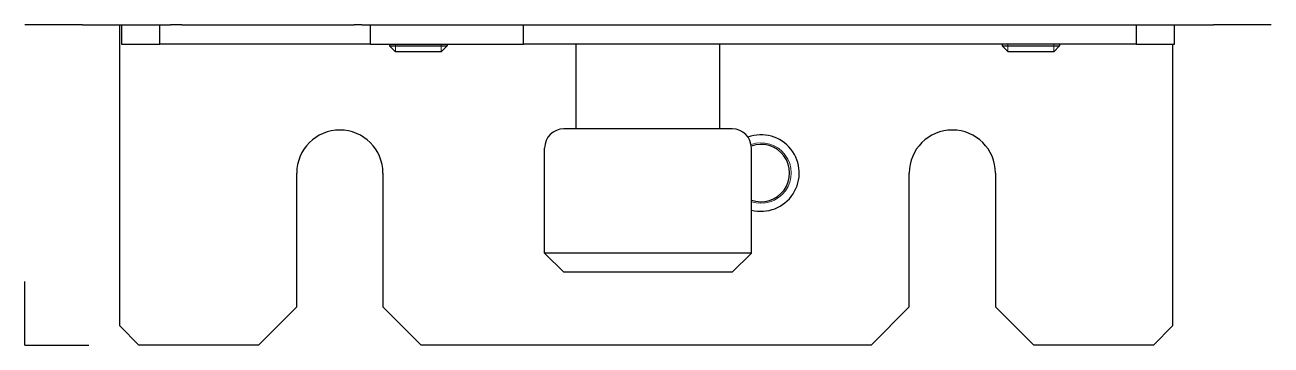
# Model space of a CAD drawing. Extents: x 0 to 92, y -95 to 197.
# Drawn here: x 0 to 48.83, y 0 to 12.56 of the extents above; entities that cross this region are included whole.
import ezdxf

# ---------------------------------------------------------------- set-up
doc = ezdxf.new("R2010")
doc.units = 0
doc.header["$LTSCALE"] = 4
doc.layers.get('0').update_dxf_attribs({"linetype": 'CONTINUOUS'})
doc.layers.add('Gewinde(DIN)', color=7, linetype='CONTINUOUS', lineweight=13)
doc.layers.add('Sichtbare Kanten(DIN)', color=7, linetype='CONTINUOUS', lineweight=25)
doc.styles.get("Standard").update_dxf_attribs({"font": 'romans.shx'})

msp = doc.modelspace()

# ---------------------------------------------------------------- linework, layer by layer
for q in [(0, 2.5), (2.5, 0)]:
    msp.add_line((0, 0), q)
at = {"layer": 'Gewinde(DIN)'}
for p, q in [((14.513, 11.812), (14.513, 11.517)), ((16.312, 11.517), (16.312, 11.812)), ((38.513, 11.812), (38.513, 11.517)), ((40.312, 11.517), (40.312, 11.812))]:
    msp.add_line(p, q, dxfattribs=at)
msp.add_arc((28.838, 6.75), 1.187, 251.5754, 109.0851, dxfattribs=at)
at = {"layer": 'Sichtbare Kanten(DIN)'}
for p, q in [((2.25, 12.562), (0, 12.562)), ((2.25, 12.562), (5.7, 12.562)), ((3.713, 0.75), (3.713, 12.562)), ((3.788, 12.562), (3.788, 11.812)), ((5.288, 11.812), (5.288, 12.562)), ((6.15, 12.562), (5.7, 12.562)), ((6.15, 12.562), (12.9, 12.562)), ((13.2, 12.562), (12.9, 12.562)), ((13.2, 12.562), (46.575, 12.562)), ((13.538, 11.812), (13.538, 12.562)), ((19.538, 11.812), (19.538, 12.562)), ((43.538, 12.562), (43.538, 11.812)), ((45.038, 11.812), (45.038, 12.562)), ((48.825, 12.562), (46.575, 12.562)), ((3.788, 11.812), (5.288, 11.812)), ((13.538, 11.812), (5.288, 11.812)), ((13.538, 11.812), (19.538, 11.812)), ((14.288, 11.812), (14.288, 11.743)), ((14.288, 11.743), (16.538, 11.743)), ((14.518, 11.512), (14.288, 11.743)), ((16.307, 11.512), (16.538, 11.743)), ((16.538, 11.812), (16.538, 11.743)), ((43.538, 11.812), (19.538, 11.812)), ((21.6, 8.482), (21.6, 11.812)), ((27.225, 8.482), (27.225, 11.812)), ((38.288, 11.812), (38.288, 11.743)), ((38.288, 11.743), (40.538, 11.743)), ((38.518, 11.512), (38.288, 11.743)), ((40.307, 11.512), (40.538, 11.743)), ((40.538, 11.812), (40.538, 11.743)), ((43.538, 11.812), (45.038, 11.812)), ((44.963, 11.812), (44.963, 0.75)), ((16.307, 11.512), (14.518, 11.512)), ((40.307, 11.512), (38.518, 11.512)), ((27.713, 8.482), (21.113, 8.482)), ((20.363, 3.607), (20.363, 7.732)), ((28.463, 3.607), (28.463, 7.732)), ((10.65, 1.5), (10.65, 6.75)), ((14.025, 6.75), (14.025, 1.5)), ((34.65, 1.5), (34.65, 6.75)), ((38.025, 6.75), (38.025, 1.5)), ((28.463, 3.607), (20.363, 3.607)), ((21.113, 2.857), (20.363, 3.607)), ((27.713, 2.857), (28.463, 3.607)), ((27.713, 2.857), (21.113, 2.857)), ((10.65, 1.5), (9.15, 0)), ((15.525, 0), (14.025, 1.5)), ((34.65, 1.5), (33.15, 0)), ((39.525, 0), (38.025, 1.5)), ((4.463, 0), (3.713, 0.75)), ((44.963, 0.75), (44.213, 0)), ((9.15, 0), (4.463, 0)), ((33.15, 0), (15.525, 0)), ((44.213, 0), (39.525, 0))]:
    msp.add_line(p, q, dxfattribs=at)
for centre, radius, start, end in [((12.338, 6.75), 1.688, 0, 180), ((21.113, 7.732), 0.75, 90, 180), ((27.713, 7.732), 0.75, 0, 90), ((36.338, 6.75), 1.688, 0, 180), ((28.838, 6.75), 1.5, 255.5225, 109.8512), ((28.838, 6.75), 1.125, 250.5288, 109.6841)]:
    msp.add_arc(centre, radius, start, end, dxfattribs=at)

# ---------------------------------------------------------------- texts
at = {"flags": 9}
for tag, s in [('TIPOSIG', '3'), ('POSIZIONE', ''), ('P-TABELLA', ''), ('T-TABELLA', ''), ('H-TABELLA', ''), ('CODICE', '1xNNN'), ('NOTE1', ''), ('NOTE2', '')]:
    msp.add_attdef(tag, (0, 0), s, height=0.00000001, dxfattribs=at)

doc.saveas('drawing.dxf')
